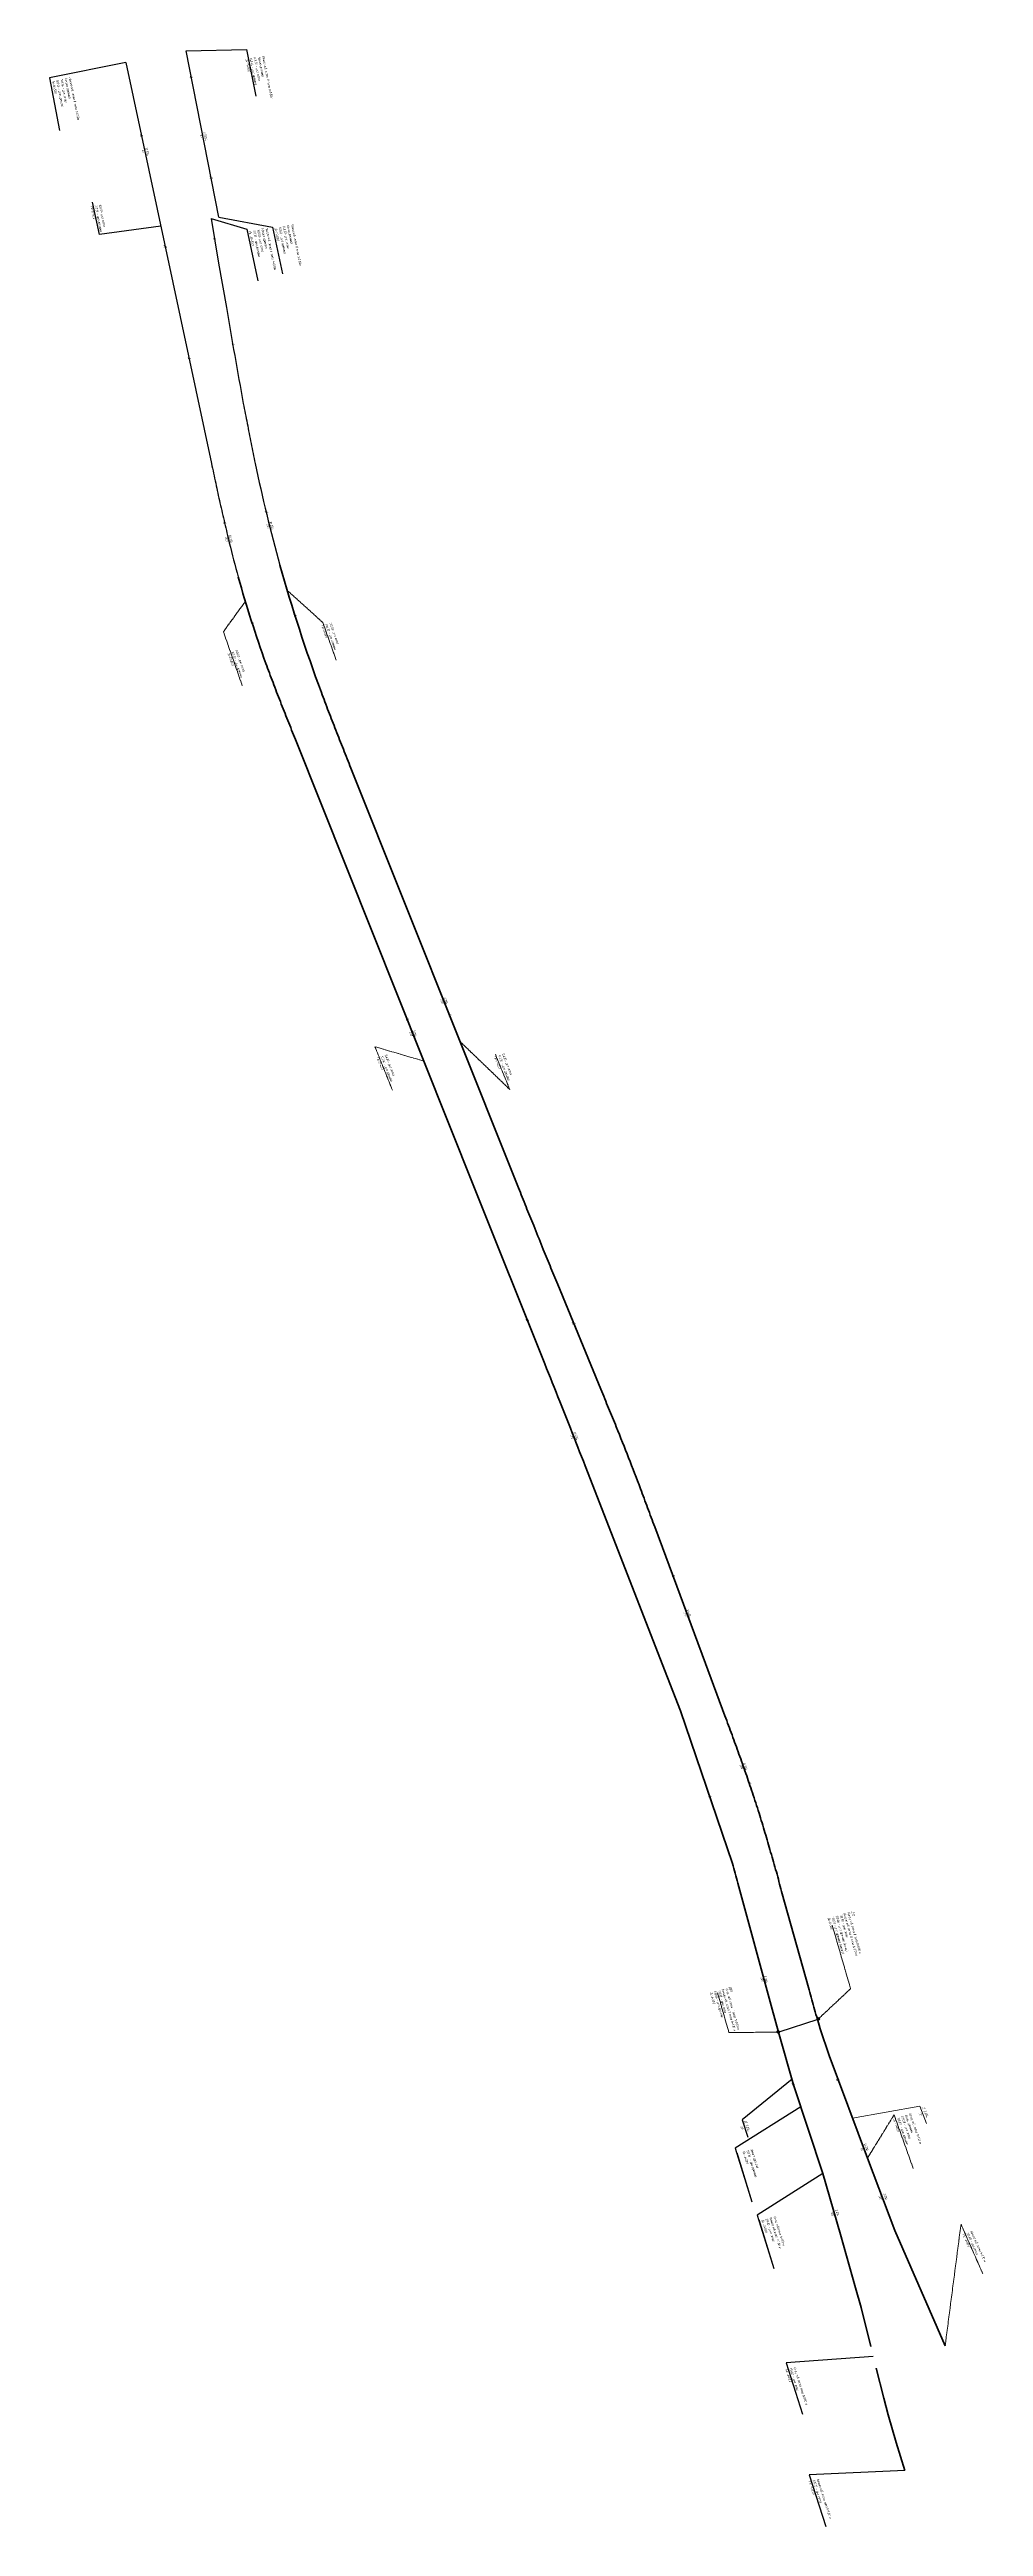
# Model space of a CAD drawing. Extents: x 9739 to 10199, y 10473 to 11691.
import ezdxf

# ---------------------------------------------------------------- set-up
doc = ezdxf.new("R2010")
doc.units = 0
doc.set_wipeout_variables(frame=1)
doc.linetypes.add('Разметка_1_1', pattern=[1, 1, 0])
for name, color, linetype, lineweight in [('кресты здания и сооружения', 1, 'Continuous', 30), ('МГК_К2', 30, 'Continuous', 80), ('МГТ_водоотводы', 150, '$0$ЛотокУкр', 30), ('МГТ_К2_колодцы', 30, 'Continuous', 80)]:
    doc.layers.add(name, color=color, linetype=linetype, lineweight=lineweight)
doc.layers.add('Курские пути на Технической', color=7, linetype='Continuous')
doc.layers.add('откосы Миша', color=7, linetype='Continuous')
doc.styles.add('СПДС09', font='spds.shx', dxfattribs={"width": 0.9, "oblique": 15, "height": 1.25})
doc.linetypes.add('$0$ЛотокУкр', pattern='A,6,-0.01,[130,ltypeshp.shx,S=0.75,R=0,X=0,Y=0],0.01,[130,ltypeshp.shx,S=2,R=79,X=1.95,Y=0.382],0.01,[130,ltypeshp.shx,S=2,R=-79,X=1.935,Y=-0.382],3.9,[130,ltypeshp.shx,S=0.75,R=0,X=0,Y=0]', length=9.93)
doc.linetypes.add('ПОДПОРНАЯ_24_02_2016г.$0$Откосы$0$LOTOK', pattern='A,7e-05,[1,Лоток.shx,S=1,R=0,X=0,Y=0],-7', length=7.00007)
doc.linetypes.add('Трасса новая с увязкой$0$LOTOK', pattern='A,7e-05,[1,Лоток.shx,S=1,R=0,X=0,Y=0],-7', length=7.00007)

# ---------------------------------------------------------------- blocks, each defined once
blk = doc.blocks.new('412545454')
at = {"color": 1}
for points in [[(9776.8, 11684.8), (9739.3, 11677.2), (9744.2, 11651.3)], [(9806.5, 11690.4), (9836.2, 11691.1), (9840.8, 11668.1)], [(9794, 11604.2), (9763.8, 11600.1), (9760.5, 11616)], [(9818.8, 11608), (9836.3, 11602.7), (9841.7, 11577.4)], [(9822.5, 11608.7), (9848.9, 11603.7), (9853.9, 11580.8)], [(10104.4, 10692.9), (10079.9, 10673), (10082.7, 10664.4)], [(10144.3, 10556.5), (10101.5, 10553.5), (10109.6, 10528.1)], [(10159.8, 10500.4), (10112.9, 10498.3), (10121.1, 10472.9)]]:
    blk.add_lwpolyline(points, dxfattribs=at)
at = {"layer": 'Курские пути на Технической', "color": 1, "linetype": 'ПОДПОРНАЯ_24_02_2016г.$0$Откосы$0$LOTOK', "lineweight": 30}
blk.add_line((9818.8, 11608), (9822.4, 11586.1), dxfattribs=at)
at = {"layer": 'Курские пути на Технической', "color": 1, "linetype": 'ПОДПОРНАЯ_24_02_2016г.$0$Откосы$0$LOTOK', "lineweight": 30, "flags": 128}
for points in [[(9776.8, 11684.8), (9818.9, 11487.6, 0.000521), (9821, 11477.8, 0.001563), (9823.1, 11468.1, 0.002604), (9825.4, 11458.3, 0.003646), (9827.7, 11448.5, 0.007194), (9832.1, 11431.7, 0.007194)], [(9826.4, 11564.2, 0.00679), (9834.6, 11517, 0.001172), (9836.5, 11507.2, 0.001953), (9838.4, 11497.4, 0.002734), (9840.4, 11487.6, 0.016098), (9852.6, 11437.6, 0.016156)], [(9826.4, 11564.2, 0.00679), (9834.6, 11517, 0.001172), (9836.5, 11507.2, 0.001953), (9838.4, 11497.4, 0.002734), (9840.4, 11487.6, 0.016098), (9852.6, 11437.6, 0.016156)]]:
    blk.add_lwpolyline(points, format="xyb", dxfattribs=at)
at = {"layer": 'Курские пути на Технической', "color": 1, "linetype": 'ПОДПОРНАЯ_24_02_2016г.$0$Откосы$0$LOTOK', "lineweight": 30}
for points in [[(9822.5, 11608.7), (9806.5, 11690.4)], [(9822.4, 11586.1), (9826.4, 11564.2)]]:
    blk.add_lwpolyline(points, dxfattribs=at)
at = {"layer": 'Курские пути на Технической', "color": 1, "linetype": 'ПОДПОРНАЯ_24_02_2016г.$0$Откосы$0$LOTOK', "lineweight": 40, "flags": 128}
for points in [[(9967, 11138.6), (9969.9, 11131.3, 0.000208), (9973.6, 11122, 0.000625), (9977.4, 11112.7, 0.000948), (9981.6, 11102.2, 0.000625), (9985.4, 11092.9, 0.000208), (9989.2, 11083.7), (10010.4, 11032.2, -0.000417), (10014.2, 11023, -0.00125), (10018, 11013.7, -0.005435), (10029.9, 10983.3, -0.00125), (10033.4, 10973.9, -0.000417), (10036.9, 10964.5), (10061.8, 10897.4)], [(9948.3, 11131.2), (9982.8, 11044.8, -0.000625), (9990.2, 11026.2, -0.000878), (9995.4, 11013.1, -0.000625), (10002.7, 10994.5), (10043.2, 10890.4)], [(10075.1, 10799, -0.001042), (10077.8, 10789.4), (10094.6, 10727.4), (10097.8, 10716)]]:
    blk.add_lwpolyline(points, format="xyb", dxfattribs=at)
blk.add_lwpolyline([(10043.2, 10890.4), (10049.6, 10874.1)], dxfattribs=at)
at = {"layer": 'МГК_К2', "color": 1, "lineweight": 30}
blk.add_line((10098.1, 10716.2), (10117.3, 10722.5), dxfattribs=at)
at = {"layer": 'МГТ_К2_колодцы', "color": 1, "lineweight": 30, "ltscale": 0.5}
for centre, radius in [((10117.3, 10722.6), 0.58), ((10097.6, 10716.1), 0.58), ((10097.6, 10716.1), 0.5)]:
    blk.add_circle(centre, radius, dxfattribs=at)
at = {"layer": 'откосы Миша', "color": 1, "linetype": 'Трасса новая с увязкой$0$LOTOK', "lineweight": 40}
blk.add_line((10179.7, 10561.8), (10155, 10618.5), dxfattribs=at)
at = {"layer": 'откосы Миша', "color": 1, "linetype": 'Разметка_1_1', "lineweight": 20}
for points in [[(10117.3, 10722.5), (10133.2, 10737.4), (10124.2, 10768.6)], [(10097.5, 10716.1), (10073.4, 10715.8), (10067.8, 10735.4)], [(10179.7, 10561.8), (10187.5, 10621.6), (10198.2, 10597.3)]]:
    blk.add_lwpolyline(points, dxfattribs=at)
at = {"layer": 'откосы Миша', "color": 1, "linetype": 'Трасса новая с увязкой$0$LOTOK', "lineweight": 40}
for points in [[(10116.9, 10722.4), (10118.3, 10717.7), (10122.7, 10704.5), (10141.5, 10654.1)], [(10097.8, 10716.1), (10105.2, 10690.2), (10119.5, 10646.5)]]:
    blk.add_lwpolyline(points, dxfattribs=at)
at = {"lineweight": 30, "char_height": 1.25, "attachment_point": 1, "style": 'СПДС09'}
for s, insert, rotation in [('{\\T0.9;\\C1;\\P149.76 - дно лотка\\P148.44 - дно дренажа\\PПк-16+50.0}', (9842.9, 11688), 281.4043), ('{\\T0.9;\\C1;Начало ж.б. лотка II типа h=0.80м\\PНачало дренажа}', (9845, 11688.3), 281.3502), ('{\\T0.9;\\C1;\\P149.76 - дно лотка\\P148.44 - дно дренажа\\PПк-16+50.0}', (9747.8, 11677.3), 281.4043), ('{\\T0.9;\\C1;Начало ж.б. лотка II типа h=0.80м\\PНачало дренажа}', (9750, 11677.6), 281.3502), ('{\\T0.9;\\C1;\\P148.92- дно лотка\\P147.61 - дно дренажа\\PПк-15+83.0}', (9766.8, 11615.6), 281.4043), ('{\\T0.9;\\C1;\\P148.92- дно лотка\\P147.61 - дно дренажа\\PПк -15+83.0}', (9844.6, 11603.3), 281.4043), ('{\\T0.9;\\C1;Начало ж.б. лотка II типа h=0.80м\\PНачало дренажа}', (9846.7, 11603.8), 281.3502), ('{\\T0.9;\\C1;\\P148.92- дно лотка\\P147.61 - дно дренажа\\PПк-15+83.0}', (9857.2, 11604.9), 281.4043), ('{\\T0.9;\\C1;Конец ж.б. лотка II типа h=0.80м\\PКонец дренажа}', (9859.3, 11605.4), 281.3502), ('{\\T0.9;\\C1;139.98 - дно лотка\\P138.66 - дно дренажа (конец)\\P138.23 - дно дренажа (начало)\\PПк-6+30.0}', (10129, 10774.3), 285.8744), ('{\\T0.9;\\C1;Начало ж.б. лотка II типа h=1.10 м}', (10130.8, 10774.8), 286.1571), ('{\\T0.9;\\C1;Конец ж.б. лотка II типа h=0.80 м}', (10132.8, 10775.2), 286.1571), ('{\\T0.9;\\C1;ДК2}', (10134.8, 10775.7), 286.1571), ('{\\T0.9;\\C1;139.98 - дно лотка\\P138.66 - дно дренажа\\PПк-6+30.0}', (10069.1, 10737.1), 285.8744), ('{\\T0.9;\\C1;Начало ж.б. лотка II типа h=1.10 м}', (10070.9, 10737.7), 286.1571), ('{\\T0.9;\\C1;Конец ж.б. лотка II типа h=0.80 м}', (10072.8, 10738.1), 286.1571), ('{\\T0.9;\\C1;ДК1}', (10074.6, 10738.4), 286.1571), ('{\\T0.9;\\C1;Начало ж.б. лотка h=1.10 м\\P139.48 - дно лотка \\PПк -4+60.0}', (10193.1, 10618.7), 294.3607), ('{\\T0.9;\\C1;Конец ж.б. лотка типа h=1.60 м\\P139.64 - дно лотка \\PПк -4+60.0}', (10106.2, 10551.9), 287.7094), ('{\\T0.9;\\C1;Начало ж.б. лотка типа h=1.60 м\\P139.75 - дно лотка \\PПк -4+05.0}', (10117.7, 10496.7), 287.7094)]:
    blk.add_mtext_dynamic_manual_height_columns(s, width=46.777, gutter_width=12.5, heights=[0], dxfattribs=dict(at, insert=insert, rotation=rotation))
at = {"layer": 'откосы Миша', "color": 1, "linetype": 'Разметка_1_1', "lineweight": 30, "char_height": 1.25, "attachment_point": 3, "style": 'СПДС09'}
for s, insert, rotation in [('Д', (9809.7, 11677.4), 280.0665), ('Д', (9785.3, 11648.5), 280.0665), ('67', (9814.8, 11648), 281.5356), ('12.5‰', (9817, 11646.5), 281.5356), ('67', (9786.2, 11640.5), 281.5356), ('12.5‰', (9788.4, 11639), 281.5356), ('Д', (9819.6, 11627.8), 280.0665), ('Д', (9821.2, 11597.7), 280.0665), ('Д', (9797, 11594), 280.0665), ('Д', (9808.7, 11539), 280.0665), ('Д', (9830.3, 11545.9), 280.0665), ('Д', (9846.8, 11463.7), 292.0674), ('Д', (9826.2, 11458.2), 292.0674), ('203', (9827.3, 11449.5), 285.2997), ('16.2‰', (9829.6, 11448.5), 285.2997), ('203', (9847.7, 11455.8), 285.2997), ('16.2‰', (9849.7, 11455.2), 285.2997), ('Д', (9839.8, 11409), 292.0674), ('Д', (9861, 11412.7), 292.0674), ('238', (9933.3, 11222.3), 290.9465), ('3.2‰', (9935.4, 11221.9), 290.9465), ('Д', (9916, 11214.1), 292.0674), ('238', (9918.2, 11206.2), 290.9465), ('3.2‰', (9920.2, 11205.8), 290.9465), ('Д', (9937, 11216.1), 292.0674), ('Д', (9975.1, 11066), 292.0674), ('Д', (9997.9, 11064.5), 292.0674), ('312', (9997.1, 11008.1), 290.9465), ('10.4‰', (9999.5, 11007.5), 290.9465), ('Д', (10046.8, 10940.5), 292.0674), ('312', (10053, 10920.9), 290.9465), ('10.4‰', (10055, 10920.3), 290.9465), ('Д', (10064.8, 10831.8), 292.0674), ('200', (10090.7, 10741.2), 285.8926), ('8.3‰', (10092.7, 10740.5), 285.8926), ('Д', (10105.8, 10690.4), 292.0674), ('Д', (10127.7, 10692.5), 292.0674), ('Д 3.0‰', (10083.8, 10667.4), 288.2216), ('30', (10080.6, 10668.6), 288.2216), ('70', (10139.4, 10658.3), 292.0674), ('10.0‰', (10142.3, 10657.8), 292.0674), ('100', (10148.7, 10634.1), 292.0674), ('2.0‰', (10151.6, 10633.7), 292.0674), ('168', (10125.1, 10626.1), 289.2234), ('2.0‰', (10127.9, 10625.6), 289.2234)]:
    blk.add_mtext(s, dxfattribs=dict(at, insert=insert, rotation=rotation))
at = {"color": 255}
for points in [[(10155.3, 10673.8), (10161.4, 10675.7), (10167.6, 10658.5), (10165.5, 10657.8), (10167.2, 10652.2), (10165.1, 10651.6), (10167, 10647.3), (10164.6, 10646.7)], [(10088, 10623.7), (10094.2, 10625.8), (10098.5, 10627.3), (10105.1, 10606.7), (10099.3, 10601.8), (10097.2, 10601.2), (10097.2, 10601.2), (10095, 10601)]]:
    blk.add_wipeout(points, dxfattribs=at)
at = {"color": 255, "lineweight": 5}
for points in [[(9878.3, 11410), (9884.9, 11392.2), (9880.5, 11391.1), (9874.2, 11408.7)], [(9831.8, 11397.1), (9837.8, 11379.6), (9834.2, 11378.6), (9828.1, 11396.2)], [(9905.3, 11198.4), (9901.6, 11197.2), (9908.5, 11179.4), (9912.2, 11181)], [(9962.7, 11198.1), (9969.9, 11180.3), (9966, 11179.2), (9958.9, 11196.9)], [(10081.5, 10848.5), (10082.8, 10845.1), (10079.6, 10844.3), (10078.2, 10847.8)]]:
    blk.add_wipeout(points, dxfattribs=at).dxf.layer = 'кресты здания и сооружения'
at = {"color": 1}
blk.add_lwpolyline([(10119.5, 10646.5), (10087.2, 10626.1), (10095.4, 10599.8)], dxfattribs=at)
at = {"layer": 'Курские пути на Технической', "color": 1, "linetype": 'ПОДПОРНАЯ_24_02_2016г.$0$Откосы$0$LOTOK', "lineweight": 40, "flags": 128}
for points in [[(9832.1, 11431.7, 0.018536), (9845.7, 11389.2, 0.003646), (9849.2, 11379.8, 0.002604), (9852.8, 11370.4, 0.001563), (9856.5, 11361.1, 0.000521), (9860.2, 11351.8), (9948.3, 11131.2)], [(9852.6, 11437.6, 0.020668), (9873, 11374.9, 0.002734), (9876.5, 11365.6, 0.001953), (9880.1, 11356.3, 0.001172), (9883.8, 11347, 0.000391), (9887.5, 11337.7), (9967, 11138.6)], [(10061.8, 10897.4), (10071.4, 10871.6, -0.000521), (10074.9, 10862.2, -0.001563), (10078.3, 10852.8, -0.002604), (10081.7, 10843.3, -0.003646), (10084.9, 10833.8, -0.004384), (10088.2, 10823.8, -0.003646), (10091.1, 10814.2, -0.002604), (10093.9, 10804.6, -0.001563), (10096.7, 10794.9, -0.000521), (10099.3, 10785.3), (10112.8, 10736.8, 0.000446), (10114.2, 10732, 0.001339), (10115.5, 10727.2, 0.002232), (10116.9, 10722.4, 0.000006), (10116.9, 10722.4, 0.000006)]]:
    blk.add_lwpolyline(points, format="xyb", dxfattribs=at)
blk.add_lwpolyline([(10049.6, 10874.1), (10075.1, 10799)], dxfattribs=at)
at = {"layer": 'откосы Миша', "color": 1, "linetype": 'Разметка_1_1', "lineweight": 20}
for points in [[(9835.6, 11419.7), (9824.8, 11404.8), (9834.1, 11378.2)], [(9856.2, 11425.1), (9873.7, 11409.3), (9880.3, 11390.7)], [(9923.4, 11193.6), (9899.3, 11200.7), (9907.9, 11179.4)], [(9941.2, 11203.2), (9965.6, 11179.7), (9958.5, 11197)]]:
    blk.add_lwpolyline(points, dxfattribs=at)
at = {"lineweight": 30, "char_height": 1.25, "attachment_point": 1, "style": 'СПДС09'}
for s, insert, rotation in [('{\\T0.9;\\C1;145.63- дно лотка\\P144.32 - дно дренажа\\PПк-13+80.0}', (9878, 11409.6), 289.4856), ('{\\T0.9;\\C1;145.63- дно лотка\\P144.32 - дно дренажа\\PПк-13+80.0}', (9831.8, 11396.1), 289.4856), ('{\\T0.9;\\C1;144.86- дно лотка\\P143.56 - дно дренажа\\PПк-11+42.0}', (9905.1, 11197.3), 291.7372), ('{\\T0.9;\\C1;144.86- дно лотка\\P143.56 - дно дренажа\\PПк-11+42.0}', (9962.8, 11197.8), 291.7372), ('{\\T0.9;\\C1;Конец ж.б.лотка h=1.10 м\\PНачало ж.б.лотка h=1.60 м\\P139.84 - дно лотка\\PПк -5+60.0}', (10096.4, 10626), 287.7093)]:
    blk.add_mtext_dynamic_manual_height_columns(s, width=46.777, gutter_width=12.5, heights=[0], dxfattribs=dict(at, insert=insert, rotation=rotation))
at = {"layer": 'откосы Миша', "color": 1, "linetype": 'Разметка_1_1', "lineweight": 30, "char_height": 1.25, "attachment_point": 3, "style": 'СПДС09'}
for s, insert, rotation in [('200', (10080.6, 10845.8), 291.2691), ('8.3‰', (10082.7, 10845.2), 291.2691), ('Д', (10084.3, 10838.6), 292.0674)]:
    blk.add_mtext(s, dxfattribs=dict(at, insert=insert, rotation=rotation))
at = {"color": 255}
blk.add_wipeout([(10155.3, 10673.8), (10161.4, 10676), (10163.5, 10676.8), (10171.2, 10655.9), (10167.2, 10652.2), (10165.1, 10651.6), (10167, 10647.3), (10164.6, 10646.7)], dxfattribs=at)
at = {"color": 1, "lineweight": 20}
blk.add_lwpolyline([(10134.1, 10673.7), (10167.3, 10679.6), (10170.6, 10671.1)], dxfattribs=at)
at = {"layer": 'откосы Миша', "color": 1, "linetype": 'Разметка_1_1', "lineweight": 20}
for points in [[(10141.5, 10654.1), (10154.6, 10675.4)], [(10154.6, 10675.4), (10164, 10649)]]:
    blk.add_lwpolyline(points, dxfattribs=at)
at = {"layer": 'откосы Миша', "color": 1, "linetype": 'Трасса новая с увязкой$0$LOTOK', "lineweight": 40}
blk.add_lwpolyline([(10155, 10618.5), (10141.5, 10654.1)], dxfattribs=at)
at = {"lineweight": 30, "insert": (10163, 10676.5), "char_height": 1.25, "attachment_point": 1, "rotation": 289.5761, "style": 'СПДС09'}
blk.add_mtext_dynamic_manual_height_columns('{\\T0.9;\\C1;Конец ж.б. лотка h=1.10 м\\PКонец дренажа\\P139.28 - дно лотка\\P138.03  - дно дренажа\\PПк -5+60.0}', width=46.777, gutter_width=12.5, heights=[0], dxfattribs=at)
at = {"layer": 'откосы Миша', "color": 1, "linetype": 'Разметка_1_1', "lineweight": 30, "char_height": 1.25, "attachment_point": 3, "rotation": 292.0674, "style": 'СПДС09'}
for s, insert in [('70', (10168.3, 10675.4)), ('Д 3.0‰', (10171.6, 10674.4))]:
    blk.add_mtext(s, dxfattribs=dict(at, insert=insert))
at = {"color": 255}
blk.add_wipeout([(10077.2, 10656.5), (10083.4, 10658.6), (10085.6, 10659.3), (10092.6, 10638.2), (10088.5, 10634.6), (10086.4, 10634), (10086.4, 10634), (10084.2, 10633.8)], dxfattribs=at)
at = {"color": 1}
blk.add_lwpolyline([(10108.7, 10679.4), (10076.4, 10659), (10084.6, 10632.6)], dxfattribs=at)
at = {"lineweight": 30, "insert": (10085.1, 10659.1), "char_height": 1.25, "attachment_point": 1, "rotation": 287.7093, "style": 'СПДС09'}
blk.add_mtext_dynamic_manual_height_columns('{\\T0.9;\\C1;Начало дренажа\\P138.76  - дно дренажа\\PПк -6+00.0}', width=46.777, gutter_width=12.5, heights=[0], dxfattribs=at)

msp = doc.modelspace()

# ---------------------------------------------------------------- linework, layer by layer
at = {"layer": 'МГТ_водоотводы', "color": 1, "lineweight": 50}
for points in [[(10119.5, 10646.5), (10128.3, 10616.5), (10135.7, 10590.3), (10138.4, 10580.7), (10143.2, 10561.4)], [(10159.8, 10500.4), (10155.7, 10514.2), (10151.7, 10527.8), (10149.5, 10536.1), (10145.8, 10550.8)]]:
    msp.add_lwpolyline(points, dxfattribs=at)

# ---------------------------------------------------------------- next in the draw order: block references
msp.add_blockref('412545454', (0, 0))

doc.saveas('drawing.dxf')
